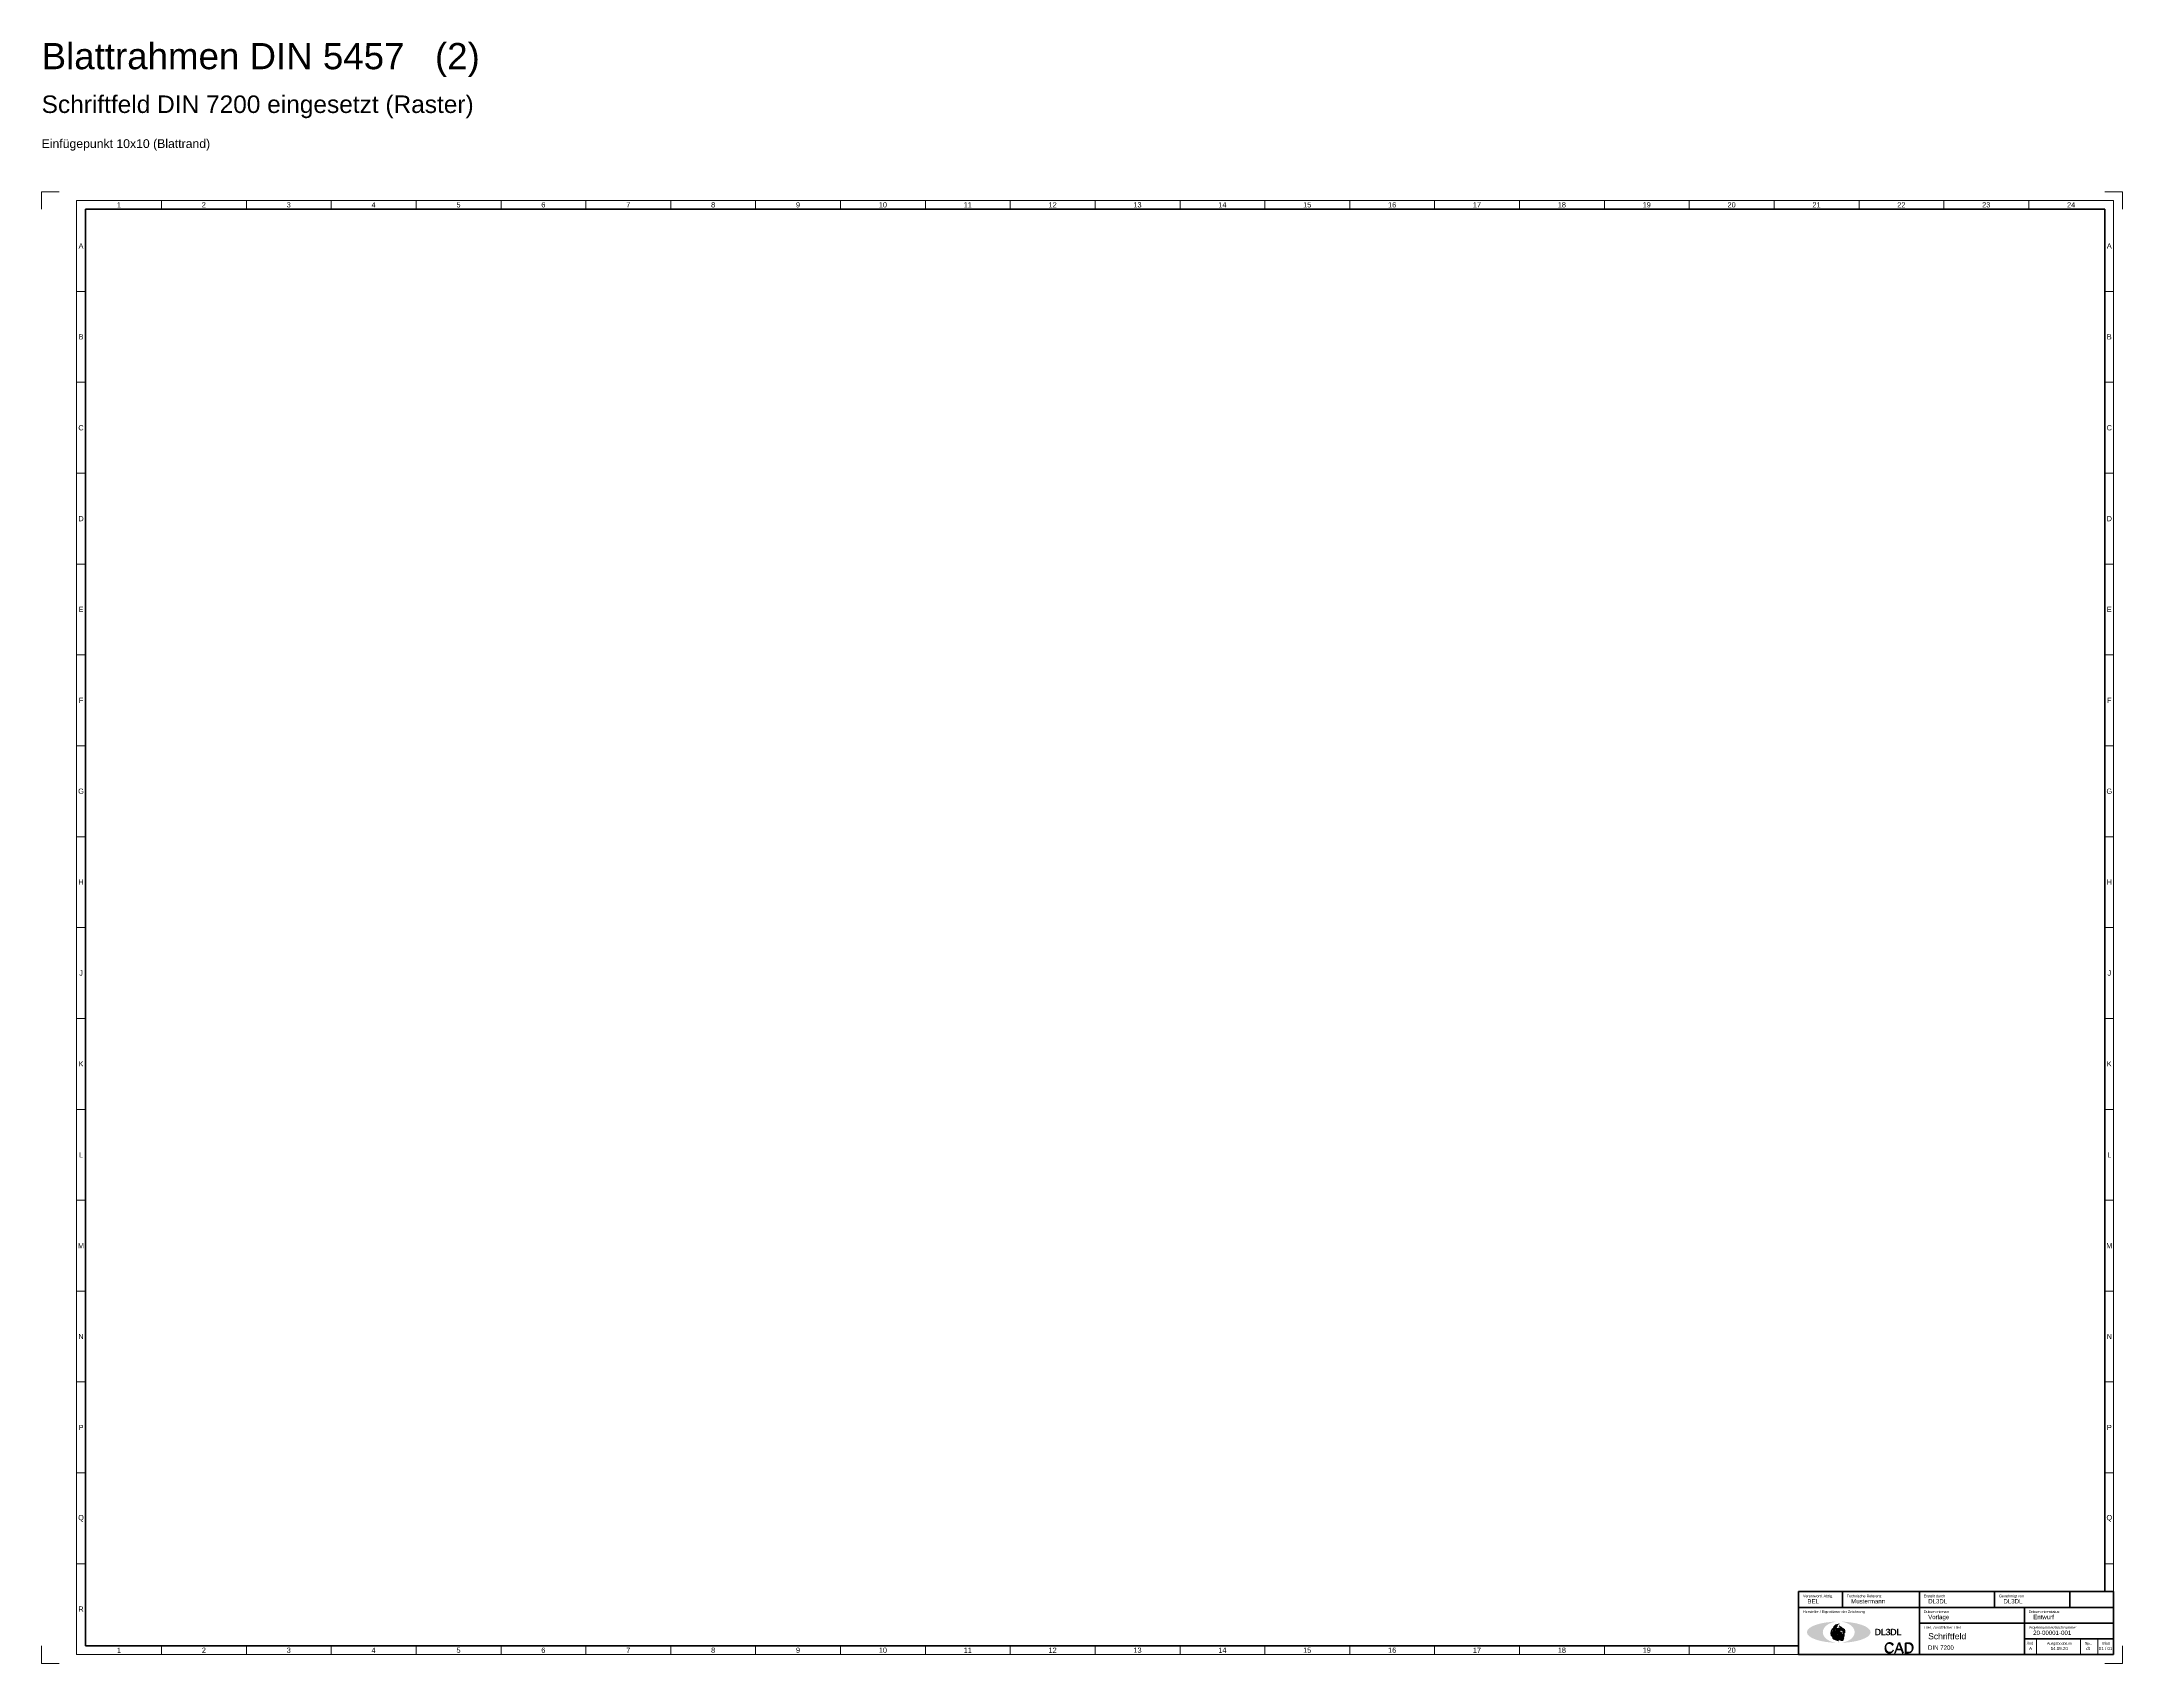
# Model space of a CAD drawing. Header units: millimetres. Extents: x 633 to 4785, y -1154 to 2521.
# Drawn here: x 2234 to 3423, y 1594 to 2521 of the extents above; entities that cross this region are included whole.
import ezdxf
from ezdxf.enums import TextEntityAlignment as Align

# ---------------------------------------------------------------- set-up
doc = ezdxf.new("R2010")
doc.units = ezdxf.units.MM
doc.header["$LTSCALE"] = 5
doc.linetypes.add('AUSGEZOGEN', pattern=[0])
for name, color, linetype, lineweight, true_color in [('_Blattschnitt', 1, 'Continuous', 5, 0xff0000), ('_Legende', 7, 'Continuous', 5, 0x000000), ('_PK_0.18mm', 4, 'Continuous', 18, 0x00ffff), ('_PK_0.35mm', 4, 'Continuous', 35, 0x00ffff), ('_PK_0.70mm', 30, 'Continuous', 70, 0xff7f00), ('_PK_Text_ausgefüllt', 3, 'Continuous', 5, 0x00ff00), ('_PK_Text_Vorgabe', 1, 'Continuous', 5, 0xff0000), ('_Raster_0.18mm', 94, 'Continuous', 18, 0x008000), ('_Raster_1.00mm', 5, 'Continuous', 100, 0x0000ff), ('_Raster_Einteilung', 7, 'Continuous', 18, 0x000000), ('_Raster_txt', 7, 'Continuous', 5, 0x000000), ('pfoenix', 5, 'Continuous', 5, 0x0000ff)]:
    doc.layers.add(name, color=color, linetype=linetype, lineweight=lineweight, true_color=true_color)
for name, color, linetype, true_color in [('Logo', 5, 'Continuous', 0x0000ff), ('Logo Text', 1, 'Continuous', 0xff0000), ('Logo_a', 1, 'Continuous', 0xff0000), ('Logo_b', 30, 'Continuous', 0xff7f00), ('Logo_c', 12, 'Continuous', 0xaa0000)]:
    doc.layers.add(name, color=color, linetype=linetype, true_color=true_color)
doc.styles.add('textstyle1191', font='')
doc.styles.add('textstyle1192', font='')
doc.styles.add('textstyle1193', font='')
doc.styles.add('textstyle1198', font='')
doc.styles.add('textstyle1199', font='')
doc.styles.add('textstyle1200', font='')
doc.styles.add('textstyle1201', font='')
doc.styles.add('textstyle1202', font='')
doc.styles.add('textstyle1203', font='')
doc.styles.add('textstyle1204', font='')
doc.styles.add('textstyle1205', font='')
doc.styles.add('textstyle1206', font='')
doc.styles.add('textstyle1207', font='')
doc.styles.add('textstyle1208', font='')
doc.styles.add('textstyle1209', font='')
doc.styles.add('textstyle1210', font='')
doc.styles.add('textstyle1211', font='')
doc.styles.add('textstyle1212', font='')
doc.styles.add('textstyle1213', font='')
doc.styles.add('textstyle1214', font='')
doc.styles.add('textstyle1215', font='')
doc.styles.add('textstyle1216', font='')
doc.styles.add('textstyle1217', font='')
doc.styles.add('textstyle1218', font='')
doc.styles.add('textstyle1219', font='')
doc.styles.add('textstyle1220', font='')
doc.styles.add('textstyle1221', font='')
doc.styles.add('textstyle1222', font='')
doc.styles.add('textstyle1223', font='')
doc.styles.add('textstyle1224', font='')
doc.styles.add('textstyle1225', font='')
doc.styles.add('textstyle1226', font='')
doc.styles.add('textstyle1227', font='')
doc.styles.add('textstyle1228', font='')
doc.styles.add('textstyle1229', font='')
doc.styles.add('textstyle1230', font='')
doc.styles.add('textstyle1231', font='')
doc.styles.add('textstyle1232', font='')
doc.styles.add('textstyle1233', font='')
doc.styles.add('textstyle1234', font='')
doc.styles.add('textstyle1235', font='')
doc.styles.add('textstyle1236', font='')
doc.styles.add('textstyle1237', font='')
doc.styles.add('textstyle1238', font='')
doc.styles.add('textstyle1239', font='')
doc.styles.add('textstyle1288', font='')
doc.styles.add('textstyle1289', font='')
doc.styles.add('textstyle1290', font='')
doc.styles.add('textstyle1291', font='')
doc.styles.add('textstyle1292', font='')
doc.styles.add('textstyle1293', font='')
doc.styles.add('textstyle1294', font='')
doc.styles.add('textstyle1295', font='')
doc.styles.add('textstyle1296', font='')
doc.styles.add('textstyle1297', font='')
doc.styles.add('textstyle1298', font='')
doc.styles.add('textstyle1299', font='')
doc.styles.add('textstyle1300', font='')
doc.styles.add('textstyle1301', font='')
doc.styles.add('textstyle1302', font='')
doc.styles.add('textstyle1303', font='')
doc.styles.add('textstyle1304', font='')
doc.styles.add('textstyle1305', font='')
doc.styles.add('textstyle1306', font='')
doc.styles.add('textstyle1307', font='')
doc.styles.add('textstyle1308', font='')
doc.styles.add('textstyle1309', font='')
doc.styles.add('textstyle1310', font='')
doc.styles.add('textstyle1311', font='')
doc.styles.add('textstyle1312', font='')
doc.styles.add('textstyle1313', font='')
doc.styles.add('textstyle1314', font='')
doc.styles.add('textstyle1315', font='')
doc.styles.add('textstyle1316', font='')
doc.styles.add('textstyle1317', font='')
doc.styles.add('textstyle1318', font='')
doc.styles.add('textstyle1319', font='')
doc.styles.add('textstyle1320', font='')
doc.styles.add('textstyle134', font='')
doc.styles.add('textstyle135', font='')
doc.styles.add('textstyle136', font='')
doc.styles.add('textstyle137', font='')
doc.styles.add('textstyle138', font='')
doc.styles.add('textstyle139', font='')
doc.styles.add('textstyle140', font='')
doc.styles.add('textstyle141', font='')
doc.styles.add('textstyle142', font='')
doc.styles.add('textstyle143', font='')
doc.styles.add('textstyle144', font='')
doc.styles.add('textstyle145', font='')
doc.styles.add('textstyle146', font='')
doc.styles.add('textstyle147', font='')
doc.styles.add('textstyle148', font='')
doc.styles.add('textstyle149', font='')
doc.styles.add('textstyle150', font='')
doc.styles.add('textstyle151', font='')
doc.styles.add('textstyle152', font='')
doc.styles.add('textstyle153', font='')
doc.styles.add('textstyle154', font='')
doc.styles.add('textstyle155', font='')
doc.styles.add('textstyle156', font='')
doc.styles.add('textstyle157', font='')
doc.styles.add('textstyle158', font='')
doc.styles.add('textstyle159', font='')
doc.styles.add('textstyle160', font='')
doc.styles.add('textstyle161', font='')
doc.styles.add('textstyle162', font='')
doc.styles.add('textstyle163', font='')
doc.styles.get('textstyle1191').set_extended_font_data('Arial')
doc.styles.get('textstyle1192').set_extended_font_data('Arial')
doc.styles.get('textstyle1193').set_extended_font_data('Arial')
doc.styles.get('textstyle1198').set_extended_font_data('Arial')
doc.styles.get('textstyle1199').set_extended_font_data('Arial')
doc.styles.get('textstyle1200').set_extended_font_data('Arial')
doc.styles.get('textstyle1201').set_extended_font_data('Arial')
doc.styles.get('textstyle1202').set_extended_font_data('Arial')
doc.styles.get('textstyle1203').set_extended_font_data('Arial')
doc.styles.get('textstyle1204').set_extended_font_data('Arial')
doc.styles.get('textstyle1205').set_extended_font_data('Arial')
doc.styles.get('textstyle1206').set_extended_font_data('Arial')
doc.styles.get('textstyle1207').set_extended_font_data('Arial')
doc.styles.get('textstyle1208').set_extended_font_data('Arial')
doc.styles.get('textstyle1209').set_extended_font_data('Arial')
doc.styles.get('textstyle1210').set_extended_font_data('Arial')
doc.styles.get('textstyle1211').set_extended_font_data('Arial')
doc.styles.get('textstyle1212').set_extended_font_data('Arial')
doc.styles.get('textstyle1213').set_extended_font_data('Arial')
doc.styles.get('textstyle1214').set_extended_font_data('Arial')
doc.styles.get('textstyle1215').set_extended_font_data('Arial')
doc.styles.get('textstyle1216').set_extended_font_data('Arial')
doc.styles.get('textstyle1217').set_extended_font_data('Arial')
doc.styles.get('textstyle1218').set_extended_font_data('Arial')
doc.styles.get('textstyle1219').set_extended_font_data('Arial')
doc.styles.get('textstyle1220').set_extended_font_data('Arial')
doc.styles.get('textstyle1221').set_extended_font_data('Arial')
doc.styles.get('textstyle1222').set_extended_font_data('Arial')
doc.styles.get('textstyle1223').set_extended_font_data('Arial')
doc.styles.get('textstyle1224').set_extended_font_data('Arial')
doc.styles.get('textstyle1225').set_extended_font_data('Arial')
doc.styles.get('textstyle1226').set_extended_font_data('Arial')
doc.styles.get('textstyle1227').set_extended_font_data('Arial')
doc.styles.get('textstyle1228').set_extended_font_data('Arial')
doc.styles.get('textstyle1229').set_extended_font_data('Arial')
doc.styles.get('textstyle1230').set_extended_font_data('Arial')
doc.styles.get('textstyle1231').set_extended_font_data('Arial')
doc.styles.get('textstyle1232').set_extended_font_data('Arial')
doc.styles.get('textstyle1233').set_extended_font_data('Arial')
doc.styles.get('textstyle1234').set_extended_font_data('Arial')
doc.styles.get('textstyle1235').set_extended_font_data('Arial')
doc.styles.get('textstyle1236').set_extended_font_data('Arial')
doc.styles.get('textstyle1237').set_extended_font_data('Arial')
doc.styles.get('textstyle1238').set_extended_font_data('Arial')
doc.styles.get('textstyle1239').set_extended_font_data('Arial')
doc.styles.get('textstyle1288').set_extended_font_data('Arial')
doc.styles.get('textstyle1289').set_extended_font_data('Arial')
doc.styles.get('textstyle1290').set_extended_font_data('Arial')
doc.styles.get('textstyle1291').set_extended_font_data('Arial')
doc.styles.get('textstyle1292').set_extended_font_data('Arial')
doc.styles.get('textstyle1293').set_extended_font_data('Arial')
doc.styles.get('textstyle1294').set_extended_font_data('Arial')
doc.styles.get('textstyle1295').set_extended_font_data('Arial')
doc.styles.get('textstyle1296').set_extended_font_data('Arial')
doc.styles.get('textstyle1297').set_extended_font_data('Arial')
doc.styles.get('textstyle1298').set_extended_font_data('Arial')
doc.styles.get('textstyle1299').set_extended_font_data('Arial')
doc.styles.get('textstyle1300').set_extended_font_data('Arial')
doc.styles.get('textstyle1301').set_extended_font_data('Arial')
doc.styles.get('textstyle1302').set_extended_font_data('Arial')
doc.styles.get('textstyle1303').set_extended_font_data('Arial')
doc.styles.get('textstyle1304').set_extended_font_data('Arial')
doc.styles.get('textstyle1305').set_extended_font_data('Arial')
doc.styles.get('textstyle1306').set_extended_font_data('Arial')
doc.styles.get('textstyle1307').set_extended_font_data('Arial')
doc.styles.get('textstyle1308').set_extended_font_data('Arial')
doc.styles.get('textstyle1309').set_extended_font_data('Arial')
doc.styles.get('textstyle1310').set_extended_font_data('Arial')
doc.styles.get('textstyle1311').set_extended_font_data('Arial')
doc.styles.get('textstyle1312').set_extended_font_data('Arial')
doc.styles.get('textstyle1313').set_extended_font_data('Arial')
doc.styles.get('textstyle1314').set_extended_font_data('Arial')
doc.styles.get('textstyle1315').set_extended_font_data('Arial')
doc.styles.get('textstyle1316').set_extended_font_data('Arial')
doc.styles.get('textstyle1317').set_extended_font_data('Arial')
doc.styles.get('textstyle1318').set_extended_font_data('Arial')
doc.styles.get('textstyle1319').set_extended_font_data('Arial')
doc.styles.get('textstyle1320').set_extended_font_data('Arial')
doc.styles.get('textstyle134').set_extended_font_data('Arial')
doc.styles.get('textstyle135').set_extended_font_data('Arial')
doc.styles.get('textstyle136').set_extended_font_data('Arial')
doc.styles.get('textstyle137').set_extended_font_data('Arial')
doc.styles.get('textstyle138').set_extended_font_data('Arial')
doc.styles.get('textstyle139').set_extended_font_data('Arial')
doc.styles.get('textstyle140').set_extended_font_data('Arial')
doc.styles.get('textstyle141').set_extended_font_data('Arial')
doc.styles.get('textstyle142').set_extended_font_data('Arial')
doc.styles.get('textstyle143').set_extended_font_data('Arial')
doc.styles.get('textstyle144').set_extended_font_data('Arial')
doc.styles.get('textstyle145').set_extended_font_data('Arial')
doc.styles.get('textstyle146').set_extended_font_data('Arial')
doc.styles.get('textstyle147').set_extended_font_data('Arial')
doc.styles.get('textstyle148').set_extended_font_data('Arial')
doc.styles.get('textstyle149').set_extended_font_data('Arial')
doc.styles.get('textstyle150').set_extended_font_data('Arial')
doc.styles.get('textstyle151').set_extended_font_data('Arial')
doc.styles.get('textstyle152').set_extended_font_data('Arial')
doc.styles.get('textstyle153').set_extended_font_data('Arial')
doc.styles.get('textstyle154').set_extended_font_data('Arial')
doc.styles.get('textstyle155').set_extended_font_data('Arial')
doc.styles.get('textstyle156').set_extended_font_data('Arial')
doc.styles.get('textstyle157').set_extended_font_data('Arial')
doc.styles.get('textstyle158').set_extended_font_data('Arial')
doc.styles.get('textstyle159').set_extended_font_data('Arial')
doc.styles.get('textstyle160').set_extended_font_data('URW Chancery L')
doc.styles.get('textstyle161').set_extended_font_data('URW Chancery L')
doc.styles.get('textstyle162').set_extended_font_data('URW Chancery L')
doc.styles.get('textstyle163').set_extended_font_data('URW Chancery L')

msp = doc.modelspace()

# ---------------------------------------------------------------- hatches: boundary and pattern name
at = {"layer": 'Logo_a'}
h = msp.add_hatch(color=256, dxfattribs=at)
edge = h.paths.add_edge_path()
edge.add_ellipse((3261.3, 1612.1), major_axis=(15.2, 0), ratio=0.4, start_angle=0, end_angle=360)
edge = h.paths.add_edge_path()
edge.add_ellipse((3261.3, 1612.1), major_axis=(12.1, 0), ratio=0.5, start_angle=0, end_angle=360)
at = {"layer": 'Logo_b'}
h = msp.add_hatch(color=256, dxfattribs=at)
edge = h.paths.add_edge_path()
edge.add_ellipse((3261.3, 1612.1), major_axis=(12.1, 0), ratio=0.5, start_angle=0, end_angle=360)
edge = h.paths.add_edge_path()
edge.add_ellipse((3261.3, 1612.1), major_axis=(9.1, 0), ratio=0.666667, start_angle=0, end_angle=360)
at = {"layer": 'Logo_c'}
h = msp.add_hatch(color=256, dxfattribs=at)
edge = h.paths.add_edge_path()
edge.add_ellipse((3261.3, 1612.1), major_axis=(15.2, 0), ratio=0.4, start_angle=0, end_angle=360)
edge = h.paths.add_edge_path()
edge.add_ellipse((3261.3, 1612.1), major_axis=(18.2, 0), ratio=0.333333, start_angle=0, end_angle=360)
at = {"layer": 'pfoenix'}
h = msp.add_hatch(color=256, dxfattribs=at)
edge = h.paths.add_edge_path()
edge.add_spline(control_points=[(3257.8, 1614.2), (3256.1, 1612.6), (3256.9, 1609.9), (3257.3, 1609.8)], knot_values=[0, 0, 0, 0, 1, 1, 1, 1], degree=3, periodic=0)
edge.add_spline(control_points=[(3257.3, 1609.8), (3257.2, 1609.8), (3256.4, 1612.5), (3257.8, 1614.2)], knot_values=[0, 0, 0, 0, 1, 1, 1, 1], degree=3, periodic=0)
h = msp.add_hatch(color=256, dxfattribs=at)
edge = h.paths.add_edge_path()
edge.add_spline(control_points=[(3260.1, 1611.3), (3260.5, 1611), (3260.2, 1610.6), (3260.2, 1610.6), (3260.2, 1610.6), (3260.3, 1610.3), (3261, 1610.3), (3260.9, 1610.9), (3260.7, 1611.3), (3260.2, 1611.9), (3259.8, 1612.2), (3259.6, 1612.7), (3259.9, 1613.2), (3260.4, 1613.6), (3260.5, 1613.7), (3260.5, 1613.9), (3260.2, 1613.9), (3259.9, 1613.8), (3259.7, 1613.9), (3259.7, 1614.3), (3260.1, 1614.5), (3260.1, 1614.5), (3260.1, 1614.5), (3260, 1614.3), (3259.8, 1614.2), (3260, 1614.1), (3260.4, 1614.2), (3260.8, 1614.4), (3261.7, 1614.6), (3262, 1614.6), (3262, 1614.5), (3262.1, 1614.2), (3262, 1614), (3262.4, 1614.1), (3262.7, 1613.9), (3262.9, 1613.7), (3262.9, 1613.3), (3262.6, 1612.9), (3262.5, 1612.8), (3262.5, 1612.8), (3262.4, 1613), (3262.4, 1613.3), (3262.1, 1613.3), (3261.8, 1613.3), (3261.6, 1612.9), (3261.6, 1612.5), (3261.9, 1612.4), (3262.6, 1612.2), (3262.9, 1611.8)], knot_values=[0, 0, 0, 0, 1, 2, 3, 4, 5, 6, 7, 8, 9, 10, 11, 12, 13, 14, 15, 16, 17, 18, 19, 20, 21, 22, 23, 24, 25, 26, 27, 28, 29, 30, 31, 32, 33, 34, 35, 36, 37, 38, 39, 40, 41, 42, 43, 44, 45, 46, 46, 46, 46], degree=3, periodic=0)
edge.add_spline(control_points=[(3262.9, 1611.8), (3263.1, 1611.3), (3263.3, 1610.6), (3263.2, 1610), (3263, 1609.3), (3262.8, 1609), (3262.8, 1609), (3263.5, 1609.4), (3263.7, 1610.2), (3263.7, 1610.7), (3263.6, 1610.9), (3263.8, 1610.5), (3263.9, 1609.8), (3263.7, 1609.4), (3263.1, 1608.3), (3262.5, 1607.9), (3261.8, 1607.7), (3261, 1607.7), (3260.5, 1608), (3260.5, 1608), (3260.5, 1608)], knot_values=[0, 0, 0, 0, 1, 2, 3, 4, 5, 6, 7, 8, 9, 10, 11, 12, 13, 14, 15, 16, 17, 18, 18, 18, 18], degree=3, periodic=0)
edge.add_spline(control_points=[(3260.5, 1608), (3260.5, 1608), (3260.4, 1607.9), (3256.4, 1612.6), (3260.6, 1616)], knot_values=[0, 0, 0, 0, 1, 2, 2, 2, 2], degree=3, periodic=0)
edge.add_spline(control_points=[(3260.6, 1616), (3258.7, 1613.6), (3260.1, 1611.3), (3260.1, 1611.3), (3260.1, 1611.3), (3260.1, 1611.3), (3260.1, 1611.3)], knot_values=[0, 0, 0, 0, 1, 2, 3, 4, 4, 4, 4], degree=3, periodic=0)
h = msp.add_hatch(color=256, dxfattribs=at)
edge = h.paths.add_edge_path()
edge.add_spline(control_points=[(3259.9, 1616), (3257.9, 1612), (3259.8, 1607.8), (3259.8, 1607.7), (3259.8, 1607.7), (3256.8, 1612), (3259.9, 1616), (3259.9, 1616), (3259.9, 1616)], knot_values=[0, 0, 0, 0, 1, 2, 3, 4, 5, 6, 6, 6, 6], degree=3, periodic=0)
h = msp.add_hatch(color=256, dxfattribs=at)
edge = h.paths.add_edge_path()
edge.add_spline(control_points=[(3257.6, 1612.5), (3257.7, 1608.6), (3261.1, 1607.2), (3261.1, 1607.2), (3261.1, 1607.2), (3257.3, 1608.1), (3257.6, 1612.5), (3257.6, 1612.5), (3257.6, 1612.5)], knot_values=[0, 0, 0, 0, 1, 2, 3, 4, 5, 6, 6, 6, 6], degree=3, periodic=0)
h = msp.add_hatch(color=256, dxfattribs=at)
edge = h.paths.add_edge_path()
edge.add_spline(control_points=[(3261.6, 1616.8), (3258.9, 1616.1), (3257.8, 1613.5), (3257.8, 1613.5)], knot_values=[0, 0, 0, 0, 1, 1, 1, 1], degree=3, periodic=0)
edge.add_spline(control_points=[(3257.8, 1613.5), (3257.9, 1613.6), (3258.2, 1616.8), (3261.6, 1616.8)], knot_values=[0, 0, 0, 0, 1, 1, 1, 1], degree=3, periodic=0)
h = msp.add_hatch(color=256, dxfattribs=at)
edge = h.paths.add_edge_path()
edge.add_spline(control_points=[(3263.5, 1612.8), (3263.6, 1612.5), (3263.6, 1612.2), (3263.6, 1611.8), (3263.6, 1611.5), (3263.6, 1611.5), (3263.6, 1611.5), (3263.8, 1611.9), (3263.8, 1612.4), (3263.7, 1613.4), (3263.4, 1614.2), (3263.1, 1614.7), (3262.4, 1615.2), (3261.5, 1615.7), (3261.5, 1615.7), (3261.5, 1615.7)], knot_values=[0, 0, 0, 0, 1, 2, 3, 4, 5, 6, 7, 8, 9, 10, 11, 12, 13, 13, 13, 13], degree=3, periodic=0)
edge.add_spline(control_points=[(3261.5, 1615.7), (3262, 1615.4), (3262.3, 1615), (3262.7, 1614.6), (3263, 1614.2), (3263.3, 1613.4), (3263.5, 1612.8)], knot_values=[0, 0, 0, 0, 1, 2, 3, 4, 4, 4, 4], degree=3, periodic=0)
h = msp.add_hatch(color=256, dxfattribs=at)
edge = h.paths.add_edge_path()
edge.add_spline(control_points=[(3262.2, 1607.6), (3262.6, 1607.4), (3263.2, 1607.4), (3263.6, 1607.5), (3263.9, 1607.8), (3264.1, 1608.3), (3264.1, 1608.7), (3264.2, 1608.8), (3264.2, 1608.8), (3264.2, 1608.8), (3264, 1608.5), (3263.9, 1608.4), (3263.7, 1608.1), (3263.4, 1607.9), (3263.1, 1607.8), (3262.8, 1607.7), (3262.4, 1607.7), (3262.2, 1607.6), (3262.1, 1607.7), (3262.1, 1607.6), (3262.1, 1607.6), (3262.2, 1607.6), (3262.2, 1607.6), (3262.2, 1607.6), (3262.2, 1607.6)], knot_values=[0, 0, 0, 0, 1, 2, 3, 4, 5, 6, 7, 8, 9, 10, 11, 12, 13, 14, 15, 16, 17, 18, 19, 20, 21, 22, 22, 22, 22], degree=3, periodic=0)
h = msp.add_hatch(color=256, dxfattribs=at)
edge = h.paths.add_edge_path()
edge.add_spline(control_points=[(3264.4, 1610.6), (3264.4, 1610), (3264.2, 1609.3), (3264, 1608.9), (3263.5, 1608.4), (3263.2, 1608.2), (3263.2, 1608.2), (3263.4, 1608.5), (3263.7, 1609), (3263.8, 1609.4), (3263.9, 1609.8), (3263.7, 1610.8)], knot_values=[0, 0, 0, 0, 1, 2, 3, 4, 5, 6, 7, 8, 9, 9, 9, 9], degree=3, periodic=0)
edge.add_spline(control_points=[(3263.7, 1610.8), (3263.9, 1610.9), (3264, 1611.2), (3264, 1612.1), (3264, 1612.9), (3263.9, 1613.3), (3263.7, 1614.2), (3263.5, 1614.3), (3264, 1613.7), (3264.1, 1613.3), (3264.3, 1612.7), (3264.4, 1612.1), (3264.4, 1611.3), (3264.4, 1610.6)], knot_values=[0, 0, 0, 0, 1, 2, 3, 4, 5, 6, 7, 8, 9, 10, 11, 11, 11, 11], degree=3, periodic=0)
h = msp.add_hatch(color=256, dxfattribs=at)
edge = h.paths.add_edge_path()
edge.add_spline(control_points=[(3264.8, 1611.8), (3264.8, 1612.3), (3264.7, 1612.7), (3264.6, 1613.1), (3264.4, 1613.5), (3264.1, 1614), (3264.1, 1614), (3264.1, 1614)], knot_values=[0, 0, 0, 0, 1, 2, 3, 4, 5, 5, 5, 5], degree=3, periodic=0)
edge.add_spline(control_points=[(3264.1, 1614), (3264.9, 1613.5), (3264.8, 1611.8), (3264.8, 1611.8), (3264.8, 1611.8)], knot_values=[0, 0, 0, 0, 1, 2, 2, 2, 2], degree=3, periodic=0)

# ---------------------------------------------------------------- linework, layer by layer
at = {"layer": '_Blattschnitt'}
for p, q in [((2234.4, 2435.3), (2244.4, 2435.3)), ((2234.4, 2435.3), (2234.4, 2425.3)), ((3423.4, 2435.3), (3413.4, 2435.3)), ((3423.4, 2435.3), (3423.4, 2425.3)), ((2234.4, 1594.3), (2234.4, 1604.3)), ((2234.4, 1594.3), (2244.4, 1594.3)), ((3423.4, 1594.3), (3413.4, 1594.3)), ((3423.4, 1594.3), (3423.4, 1604.3))]:
    msp.add_line(p, q, dxfattribs=at)
at = {"layer": '_PK_0.18mm', "linetype": 'AUSGEZOGEN', "lineweight": 18}
for p, q in [((3374.4, 1599.3), (3374.4, 1608.3)), ((3399.4, 1599.3), (3399.4, 1608.3)), ((3409.4, 1599.3), (3409.4, 1608.3))]:
    msp.add_line(p, q, dxfattribs=at)
at = {"layer": '_PK_0.35mm', "linetype": 'AUSGEZOGEN'}
for p, q in [((3263.4, 1626.3), (3263.4, 1635.3)), ((3307.4, 1599.3), (3307.4, 1635.3)), ((3350.4, 1626.3), (3350.4, 1635.3)), ((3393.4, 1626.3), (3393.4, 1635.3)), ((3238.4, 1626.3), (3418.4, 1626.3)), ((3307.4, 1617.3), (3418.4, 1617.3)), ((3367.4, 1599.3), (3367.4, 1626.3)), ((3367.4, 1608.3), (3418.4, 1608.3))]:
    msp.add_line(p, q, dxfattribs=at)
at = {"layer": '_PK_0.70mm', "linetype": 'AUSGEZOGEN', "lineweight": 70}
for p, q in [((3238.4, 1635.3), (3418.4, 1635.3)), ((3238.4, 1599.3), (3238.4, 1635.3)), ((3418.4, 1599.3), (3418.4, 1635.3)), ((3238.4, 1599.3), (3418.4, 1599.3))]:
    msp.add_line(p, q, dxfattribs=at)
at = {"layer": '_Raster_0.18mm'}
for p, q in [((3418.4, 2430.3), (2254.4, 2430.3)), ((2254.4, 2430.3), (2254.4, 1599.3)), ((3418.4, 1635.3), (3418.4, 2430.3)), ((2254.4, 1599.3), (3238.4, 1599.3))]:
    msp.add_line(p, q, dxfattribs=at)
at = {"layer": '_Raster_1.00mm'}
for p, q in [((3413.4, 2425.3), (2259.4, 2425.3)), ((2259.4, 2425.3), (2259.4, 1604.3)), ((3413.4, 1635.3), (3413.4, 2425.3)), ((2259.4, 1604.3), (3238.4, 1604.3))]:
    msp.add_line(p, q, dxfattribs=at)
at = {"layer": '_Raster_Einteilung'}
for p, q in [((2302.9, 2430.3), (2302.9, 2425.3)), ((2351.4, 2430.3), (2351.4, 2425.3)), ((2399.9, 2430.3), (2399.9, 2425.3)), ((2448.4, 2430.3), (2448.4, 2425.3)), ((2496.9, 2430.3), (2496.9, 2425.3)), ((2545.4, 2430.3), (2545.4, 2425.3)), ((2593.9, 2430.3), (2593.9, 2425.3)), ((2642.4, 2430.3), (2642.4, 2425.3)), ((2690.9, 2430.3), (2690.9, 2425.3)), ((2739.4, 2430.3), (2739.4, 2425.3)), ((2787.9, 2430.3), (2787.9, 2425.3)), ((2836.4, 2430.3), (2836.4, 2425.3)), ((2884.9, 2430.3), (2884.9, 2425.3)), ((2933.4, 2430.3), (2933.4, 2425.3)), ((2981.9, 2430.3), (2981.9, 2425.3)), ((3030.4, 2430.3), (3030.4, 2425.3)), ((3078.9, 2430.3), (3078.9, 2425.3)), ((3127.4, 2430.3), (3127.4, 2425.3)), ((3175.9, 2430.3), (3175.9, 2425.3)), ((3224.4, 2430.3), (3224.4, 2425.3)), ((3272.9, 2430.3), (3272.9, 2425.3)), ((3321.4, 2430.3), (3321.4, 2425.3)), ((3369.9, 2430.3), (3369.9, 2425.3)), ((2254.4, 2378.3), (2259.4, 2378.3)), ((3413.4, 2378.3), (3418.4, 2378.3)), ((2254.4, 2326.4), (2259.4, 2326.4)), ((3413.4, 2326.4), (3418.4, 2326.4)), ((2254.4, 2274.5), (2259.4, 2274.5)), ((3413.4, 2274.5), (3418.4, 2274.5)), ((2254.4, 2222.5), (2259.4, 2222.5)), ((3413.4, 2222.5), (3418.4, 2222.5)), ((2254.4, 2170.6), (2259.4, 2170.6)), ((3413.4, 2170.6), (3418.4, 2170.6)), ((2254.4, 2118.7), (2259.4, 2118.7)), ((3413.4, 2118.7), (3418.4, 2118.7)), ((2254.4, 2066.7), (2259.4, 2066.7)), ((3413.4, 2066.7), (3418.4, 2066.7)), ((2254.4, 2014.8), (2259.4, 2014.8)), ((3413.4, 2014.8), (3418.4, 2014.8)), ((2254.4, 1962.8), (2259.4, 1962.8)), ((3413.4, 1962.8), (3418.4, 1962.8)), ((2254.4, 1910.9), (2259.4, 1910.9)), ((3413.4, 1910.9), (3418.4, 1910.9)), ((2254.4, 1859), (2259.4, 1859)), ((3413.4, 1859), (3418.4, 1859)), ((2254.4, 1807), (2259.4, 1807)), ((3413.4, 1807), (3418.4, 1807)), ((2254.4, 1755.1), (2259.4, 1755.1)), ((3413.4, 1755.1), (3418.4, 1755.1)), ((2254.4, 1703.2), (2259.4, 1703.2)), ((3413.4, 1703.2), (3418.4, 1703.2)), ((2254.4, 1651.2), (2259.4, 1651.2)), ((3413.4, 1651.2), (3418.4, 1651.2)), ((2302.9, 1604.3), (2302.9, 1599.3)), ((2351.4, 1604.3), (2351.4, 1599.3)), ((2399.9, 1604.3), (2399.9, 1599.3)), ((2448.4, 1604.3), (2448.4, 1599.3)), ((2496.9, 1604.3), (2496.9, 1599.3)), ((2545.4, 1604.3), (2545.4, 1599.3)), ((2593.9, 1604.3), (2593.9, 1599.3)), ((2642.4, 1604.3), (2642.4, 1599.3)), ((2690.9, 1604.3), (2690.9, 1599.3)), ((2739.4, 1604.3), (2739.4, 1599.3)), ((2787.9, 1604.3), (2787.9, 1599.3)), ((2836.4, 1604.3), (2836.4, 1599.3)), ((2884.9, 1604.3), (2884.9, 1599.3)), ((2933.4, 1604.3), (2933.4, 1599.3)), ((2981.9, 1604.3), (2981.9, 1599.3)), ((3030.4, 1604.3), (3030.4, 1599.3)), ((3078.9, 1604.3), (3078.9, 1599.3)), ((3127.4, 1604.3), (3127.4, 1599.3)), ((3175.9, 1604.3), (3175.9, 1599.3)), ((3224.4, 1604.3), (3224.4, 1599.3))]:
    msp.add_line(p, q, dxfattribs=at)
at = {"layer": 'pfoenix'}
for points in [[(3257.8, 1614.2), (3256.1, 1612.6), (3256.9, 1609.9), (3257.3, 1609.8)], [(3260.6, 1616), (3256.4, 1612.6), (3260.4, 1607.9), (3260.5, 1608), (3260.5, 1608)], [(3257.8, 1614.2), (3256.4, 1612.5), (3257.2, 1609.8), (3257.3, 1609.8)], [(3257.6, 1612.5), (3257.7, 1608.6), (3261.1, 1607.2), (3261.1, 1607.2), (3261.1, 1607.2), (3257.3, 1608.1), (3257.6, 1612.5), (3257.6, 1612.5), (3257.6, 1612.5)], [(3261.6, 1616.8), (3258.2, 1616.8), (3257.9, 1613.6), (3257.8, 1613.5)], [(3261.6, 1616.8), (3258.9, 1616.1), (3257.8, 1613.5), (3257.8, 1613.5)], [(3259.9, 1616), (3257.9, 1612), (3259.8, 1607.8), (3259.8, 1607.7), (3259.8, 1607.7), (3256.8, 1612), (3259.9, 1616), (3259.9, 1616), (3259.9, 1616)], [(3260.6, 1616), (3258.7, 1613.6), (3260.1, 1611.3), (3260.1, 1611.3), (3260.1, 1611.3), (3260.1, 1611.3), (3260.1, 1611.3)], [(3260.1, 1611.3), (3260.5, 1611), (3260.2, 1610.6), (3260.2, 1610.6), (3260.2, 1610.6), (3260.3, 1610.3), (3261, 1610.3), (3260.9, 1610.9), (3260.7, 1611.3), (3260.2, 1611.9), (3259.8, 1612.2), (3259.6, 1612.7), (3259.9, 1613.2), (3260.4, 1613.6), (3260.5, 1613.7), (3260.5, 1613.9), (3260.2, 1613.9), (3259.9, 1613.8), (3259.7, 1613.9), (3259.7, 1614.3), (3260.1, 1614.5), (3260.1, 1614.5), (3260.1, 1614.5), (3260, 1614.3), (3259.8, 1614.2), (3260, 1614.1), (3260.4, 1614.2), (3260.8, 1614.4), (3261.7, 1614.6), (3262, 1614.6), (3262, 1614.5), (3262.1, 1614.2), (3262, 1614), (3262.4, 1614.1), (3262.7, 1613.9), (3262.9, 1613.7), (3262.9, 1613.3), (3262.6, 1612.9), (3262.5, 1612.8), (3262.5, 1612.8), (3262.4, 1613), (3262.4, 1613.3), (3262.1, 1613.3), (3261.8, 1613.3), (3261.6, 1612.9), (3261.6, 1612.5), (3261.9, 1612.4), (3262.6, 1612.2), (3262.9, 1611.8)], [(3262.9, 1611.8), (3263.1, 1611.3), (3263.3, 1610.6), (3263.2, 1610), (3263, 1609.3), (3262.8, 1609), (3262.8, 1609), (3263.5, 1609.4), (3263.7, 1610.2), (3263.7, 1610.7), (3263.6, 1610.9), (3263.8, 1610.5), (3263.9, 1609.8), (3263.7, 1609.4), (3263.1, 1608.3), (3262.5, 1607.9), (3261.8, 1607.7), (3261, 1607.7), (3260.5, 1608), (3260.5, 1608), (3260.5, 1608)], [(3261.5, 1615.7), (3262, 1615.4), (3262.3, 1615), (3262.7, 1614.6), (3263, 1614.2), (3263.3, 1613.4), (3263.5, 1612.8)], [(3263.5, 1612.8), (3263.6, 1612.5), (3263.6, 1612.2), (3263.6, 1611.8), (3263.6, 1611.5), (3263.6, 1611.5), (3263.6, 1611.5), (3263.8, 1611.9), (3263.8, 1612.4), (3263.7, 1613.4), (3263.4, 1614.2), (3263.1, 1614.7), (3262.4, 1615.2), (3261.5, 1615.7), (3261.5, 1615.7), (3261.5, 1615.7)], [(3262.2, 1607.6), (3262.6, 1607.4), (3263.2, 1607.4), (3263.6, 1607.5), (3263.9, 1607.8), (3264.1, 1608.3), (3264.1, 1608.7), (3264.2, 1608.8), (3264.2, 1608.8), (3264.2, 1608.8), (3264, 1608.5), (3263.9, 1608.4), (3263.7, 1608.1), (3263.4, 1607.9), (3263.1, 1607.8), (3262.8, 1607.7), (3262.4, 1607.7), (3262.2, 1607.6), (3262.1, 1607.7), (3262.1, 1607.6), (3262.1, 1607.6), (3262.2, 1607.6), (3262.2, 1607.6), (3262.2, 1607.6), (3262.2, 1607.6)], [(3264.4, 1610.6), (3264.4, 1610), (3264.2, 1609.3), (3264, 1608.9), (3263.5, 1608.4), (3263.2, 1608.2), (3263.2, 1608.2), (3263.4, 1608.5), (3263.7, 1609), (3263.8, 1609.4), (3263.9, 1609.8), (3263.7, 1610.8)], [(3263.7, 1610.8), (3263.9, 1610.9), (3264, 1611.2), (3264, 1612.1), (3264, 1612.9), (3263.9, 1613.3), (3263.7, 1614.2), (3263.5, 1614.3), (3264, 1613.7), (3264.1, 1613.3), (3264.3, 1612.7), (3264.4, 1612.1), (3264.4, 1611.3), (3264.4, 1610.6)], [(3264.1, 1614), (3264.9, 1613.5), (3264.8, 1611.8), (3264.8, 1611.8), (3264.8, 1611.8)], [(3264.8, 1611.8), (3264.8, 1612.3), (3264.7, 1612.7), (3264.6, 1613.1), (3264.4, 1613.5), (3264.1, 1614), (3264.1, 1614), (3264.1, 1614)]]:
    msp.add_open_spline(points, degree=3, dxfattribs=at)

# ---------------------------------------------------------------- texts
at = {"layer": '_Legende', "attachment_point": 1}
for s, insert, char_height, style in [('Blattrahmen DIN 5457   (2)', (2234.4, 2520.3), 15, 'textstyle1193'), ('Schriftfeld DIN 7200 eingesetzt (Raster)', (2234.4, 2490.3), 10, 'textstyle1191'), ('Einfügepunkt 10x10 (Blattrand)', (2234.4, 2465.3), 5, 'textstyle1192')]:
    msp.add_mtext(s, dxfattribs=dict(at, insert=insert, char_height=char_height, style=style))
at = {"layer": '_PK_Text_ausgefüllt', "linetype": 'AUSGEZOGEN', "lineweight": 5}
for s, height, style, p in [('BEL', 2.5, 'textstyle156', (3243.4, 1629.8)), ('Mustermann', 2.5, 'textstyle157', (3268.4, 1629.8)), ('DL3DL', 2.5, 'textstyle154', (3312.4, 1629.8)), ('DL3DL', 2.5, 'textstyle155', (3355.4, 1629.8)), ('Vorlage', 2.5, 'textstyle159', (3312.4, 1620.8)), ('Entwurf', 2.5, 'textstyle158', (3372.4, 1620.8)), ('Schriftfeld', 3.5, 'textstyle152', (3312.4, 1609.8)), ('20-00001-001', 2.5, 'textstyle151', (3372.4, 1611.8)), ('DIN 7200', 2.5, 'textstyle153', (3312.3, 1603.3))]:
    msp.add_text(s, height=height, dxfattribs=dict(at, style=style)).set_placement(p, align=Align.MIDDLE_LEFT)
for s, style, p in [('A', 'textstyle150', (3370.9, 1602.8)), ('14.09.20', 'textstyle149', (3387.3, 1602.8)), ('dt', 'textstyle148', (3403.8, 1602.8)), ('01 / 01', 'textstyle147', (3413.8, 1602.8))]:
    msp.add_text(s, height=1.8, dxfattribs=dict(at, style=style)).set_placement(p, align=Align.MIDDLE_CENTER)
at = {"layer": '_PK_Text_Vorgabe', "linetype": 'AUSGEZOGEN', "lineweight": 5}
for s, style, p in [('Verantwortl. Abtlg.', 'textstyle146', (3240.9, 1632.8)), ('Technische Referenz', 'textstyle145', (3265.9, 1632.8)), ('Erstellt durch', 'textstyle144', (3309.9, 1632.8)), ('Genehmigt von', 'textstyle141', (3352.9, 1632.8)), ('Hersteller / Eigentümer der Zeichnung', 'textstyle142', (3240.9, 1623.8)), ('Dukumentenart', 'textstyle143', (3309.9, 1623.8)), ('Dokumentenstatus', 'textstyle140', (3369.9, 1623.8)), ('Titel, Zusätzlicher Titel', 'textstyle139', (3309.9, 1614.8)), ('Änd', 'textstyle137', (3368.7, 1605.8)), ('Projektnummer/Sachnummer', 'textstyle138', (3369.9, 1614.8)), ('Ausgabedatum', 'textstyle136', (3380.3, 1605.7)), ('Spr.', 'textstyle135', (3401.9, 1605.8)), ('Blatt', 'textstyle134', (3411.9, 1605.8))]:
    msp.add_text(s, height=1.5, dxfattribs=dict(at, style=style)).set_placement(p, align=Align.MIDDLE_LEFT)
at = {"layer": '_Raster_txt', "char_height": 3, "attachment_point": 5}
for s, insert, style in [('1', (2278.6, 2427.8), 'textstyle1216'), ('2', (2327.1, 2427.8), 'textstyle1217'), ('3', (2375.6, 2427.8), 'textstyle1218'), ('4', (2424.1, 2427.8), 'textstyle1219'), ('5', (2472.6, 2427.8), 'textstyle1220'), ('6', (2521.1, 2427.8), 'textstyle1221'), ('7', (2569.6, 2427.8), 'textstyle1222'), ('8', (2618.1, 2427.8), 'textstyle1223'), ('9', (2666.6, 2427.8), 'textstyle1224'), ('10', (2715.1, 2427.8), 'textstyle1225'), ('11', (2763.6, 2427.8), 'textstyle1226'), ('12', (2812.1, 2427.8), 'textstyle1227'), ('13', (2860.6, 2427.8), 'textstyle1228'), ('14', (2909.1, 2427.8), 'textstyle1229'), ('15', (2957.6, 2427.8), 'textstyle1230'), ('16', (3006.1, 2427.8), 'textstyle1231'), ('17', (3054.6, 2427.8), 'textstyle1232'), ('18', (3103.1, 2427.8), 'textstyle1233'), ('19', (3151.6, 2427.8), 'textstyle1234'), ('20', (3200.1, 2427.8), 'textstyle1235'), ('21', (3248.6, 2427.8), 'textstyle1236'), ('22', (3297.1, 2427.8), 'textstyle1237'), ('23', (3345.6, 2427.8), 'textstyle1238'), ('24', (3394.1, 2427.8), 'textstyle1239'), ('A', (2256.9, 2404.3), 'textstyle1304'), ('A', (3415.9, 2404.3), 'textstyle1319'), ('B', (2256.9, 2352.4), 'textstyle1303'), ('B', (3415.9, 2352.4), 'textstyle1318'), ('C', (2256.9, 2300.4), 'textstyle1302'), ('C', (3415.9, 2300.4), 'textstyle1317'), ('D', (2256.9, 2248.5), 'textstyle1301'), ('D', (3415.9, 2248.5), 'textstyle1316'), ('E', (2256.9, 2196.6), 'textstyle1300'), ('E', (3415.9, 2196.6), 'textstyle1315'), ('F', (2256.9, 2144.6), 'textstyle1299'), ('F', (3415.9, 2144.6), 'textstyle1314'), ('G', (2256.9, 2092.7), 'textstyle1298'), ('G', (3415.9, 2092.7), 'textstyle1313'), ('H', (2256.9, 2040.8), 'textstyle1297'), ('H', (3415.9, 2040.8), 'textstyle1312'), ('J', (2256.9, 1988.8), 'textstyle1296'), ('J', (3415.9, 1988.8), 'textstyle1311'), ('K', (2256.9, 1936.9), 'textstyle1295'), ('K', (3415.9, 1936.9), 'textstyle1310'), ('L', (2256.9, 1884.9), 'textstyle1294'), ('L', (3415.9, 1884.9), 'textstyle1309'), ('M', (2256.9, 1833), 'textstyle1293'), ('M', (3415.9, 1833), 'textstyle1308'), ('N', (2256.9, 1781.1), 'textstyle1292'), ('N', (3415.9, 1781.1), 'textstyle1307'), ('P', (2256.9, 1729.1), 'textstyle1291'), ('P', (3415.9, 1729.1), 'textstyle1306'), ('Q', (2256.9, 1677.2), 'textstyle1290'), ('Q', (3415.9, 1677.2), 'textstyle1305'), ('R', (2256.9, 1625.3), 'textstyle1289'), ('1', (2278.6, 1601.8), 'textstyle1288'), ('2', (2327.1, 1601.8), 'textstyle1320'), ('3', (2375.6, 1601.8), 'textstyle1198'), ('4', (2424.1, 1601.8), 'textstyle1199'), ('5', (2472.6, 1601.8), 'textstyle1200'), ('6', (2521.1, 1601.8), 'textstyle1201'), ('7', (2569.6, 1601.8), 'textstyle1202'), ('8', (2618.1, 1601.8), 'textstyle1203'), ('9', (2666.6, 1601.8), 'textstyle1204'), ('10', (2715.1, 1601.8), 'textstyle1205'), ('11', (2763.6, 1601.8), 'textstyle1206'), ('12', (2812.1, 1601.8), 'textstyle1207'), ('13', (2860.6, 1601.8), 'textstyle1208'), ('14', (2909.1, 1601.8), 'textstyle1209'), ('15', (2957.6, 1601.8), 'textstyle1210'), ('16', (3006.1, 1601.8), 'textstyle1211'), ('17', (3054.6, 1601.8), 'textstyle1212'), ('18', (3103.1, 1601.8), 'textstyle1213'), ('19', (3151.6, 1601.8), 'textstyle1214'), ('20', (3200.1, 1601.8), 'textstyle1215')]:
    msp.add_mtext(s, dxfattribs=dict(at, insert=insert, style=style))
at = {"layer": 'Logo', "attachment_point": 5}
for s, insert, char_height, style in [('DL3DL\\P', (3289.3, 1612.1), 3.64, 'textstyle162'), ('CAD\\P', (3295.6, 1602.9), 6.07, 'textstyle160')]:
    msp.add_mtext(s, dxfattribs=dict(at, insert=insert, char_height=char_height, style=style))
at = {"layer": 'Logo Text', "attachment_point": 5}
for s, insert, char_height, style in [('DL3DL\\P', (3289.6, 1612.2), 3.64, 'textstyle163'), ('CAD\\P', (3295.9, 1603.3), 6.07, 'textstyle161')]:
    msp.add_mtext(s, dxfattribs=dict(at, insert=insert, char_height=char_height, style=style))

doc.saveas('drawing.dxf')
